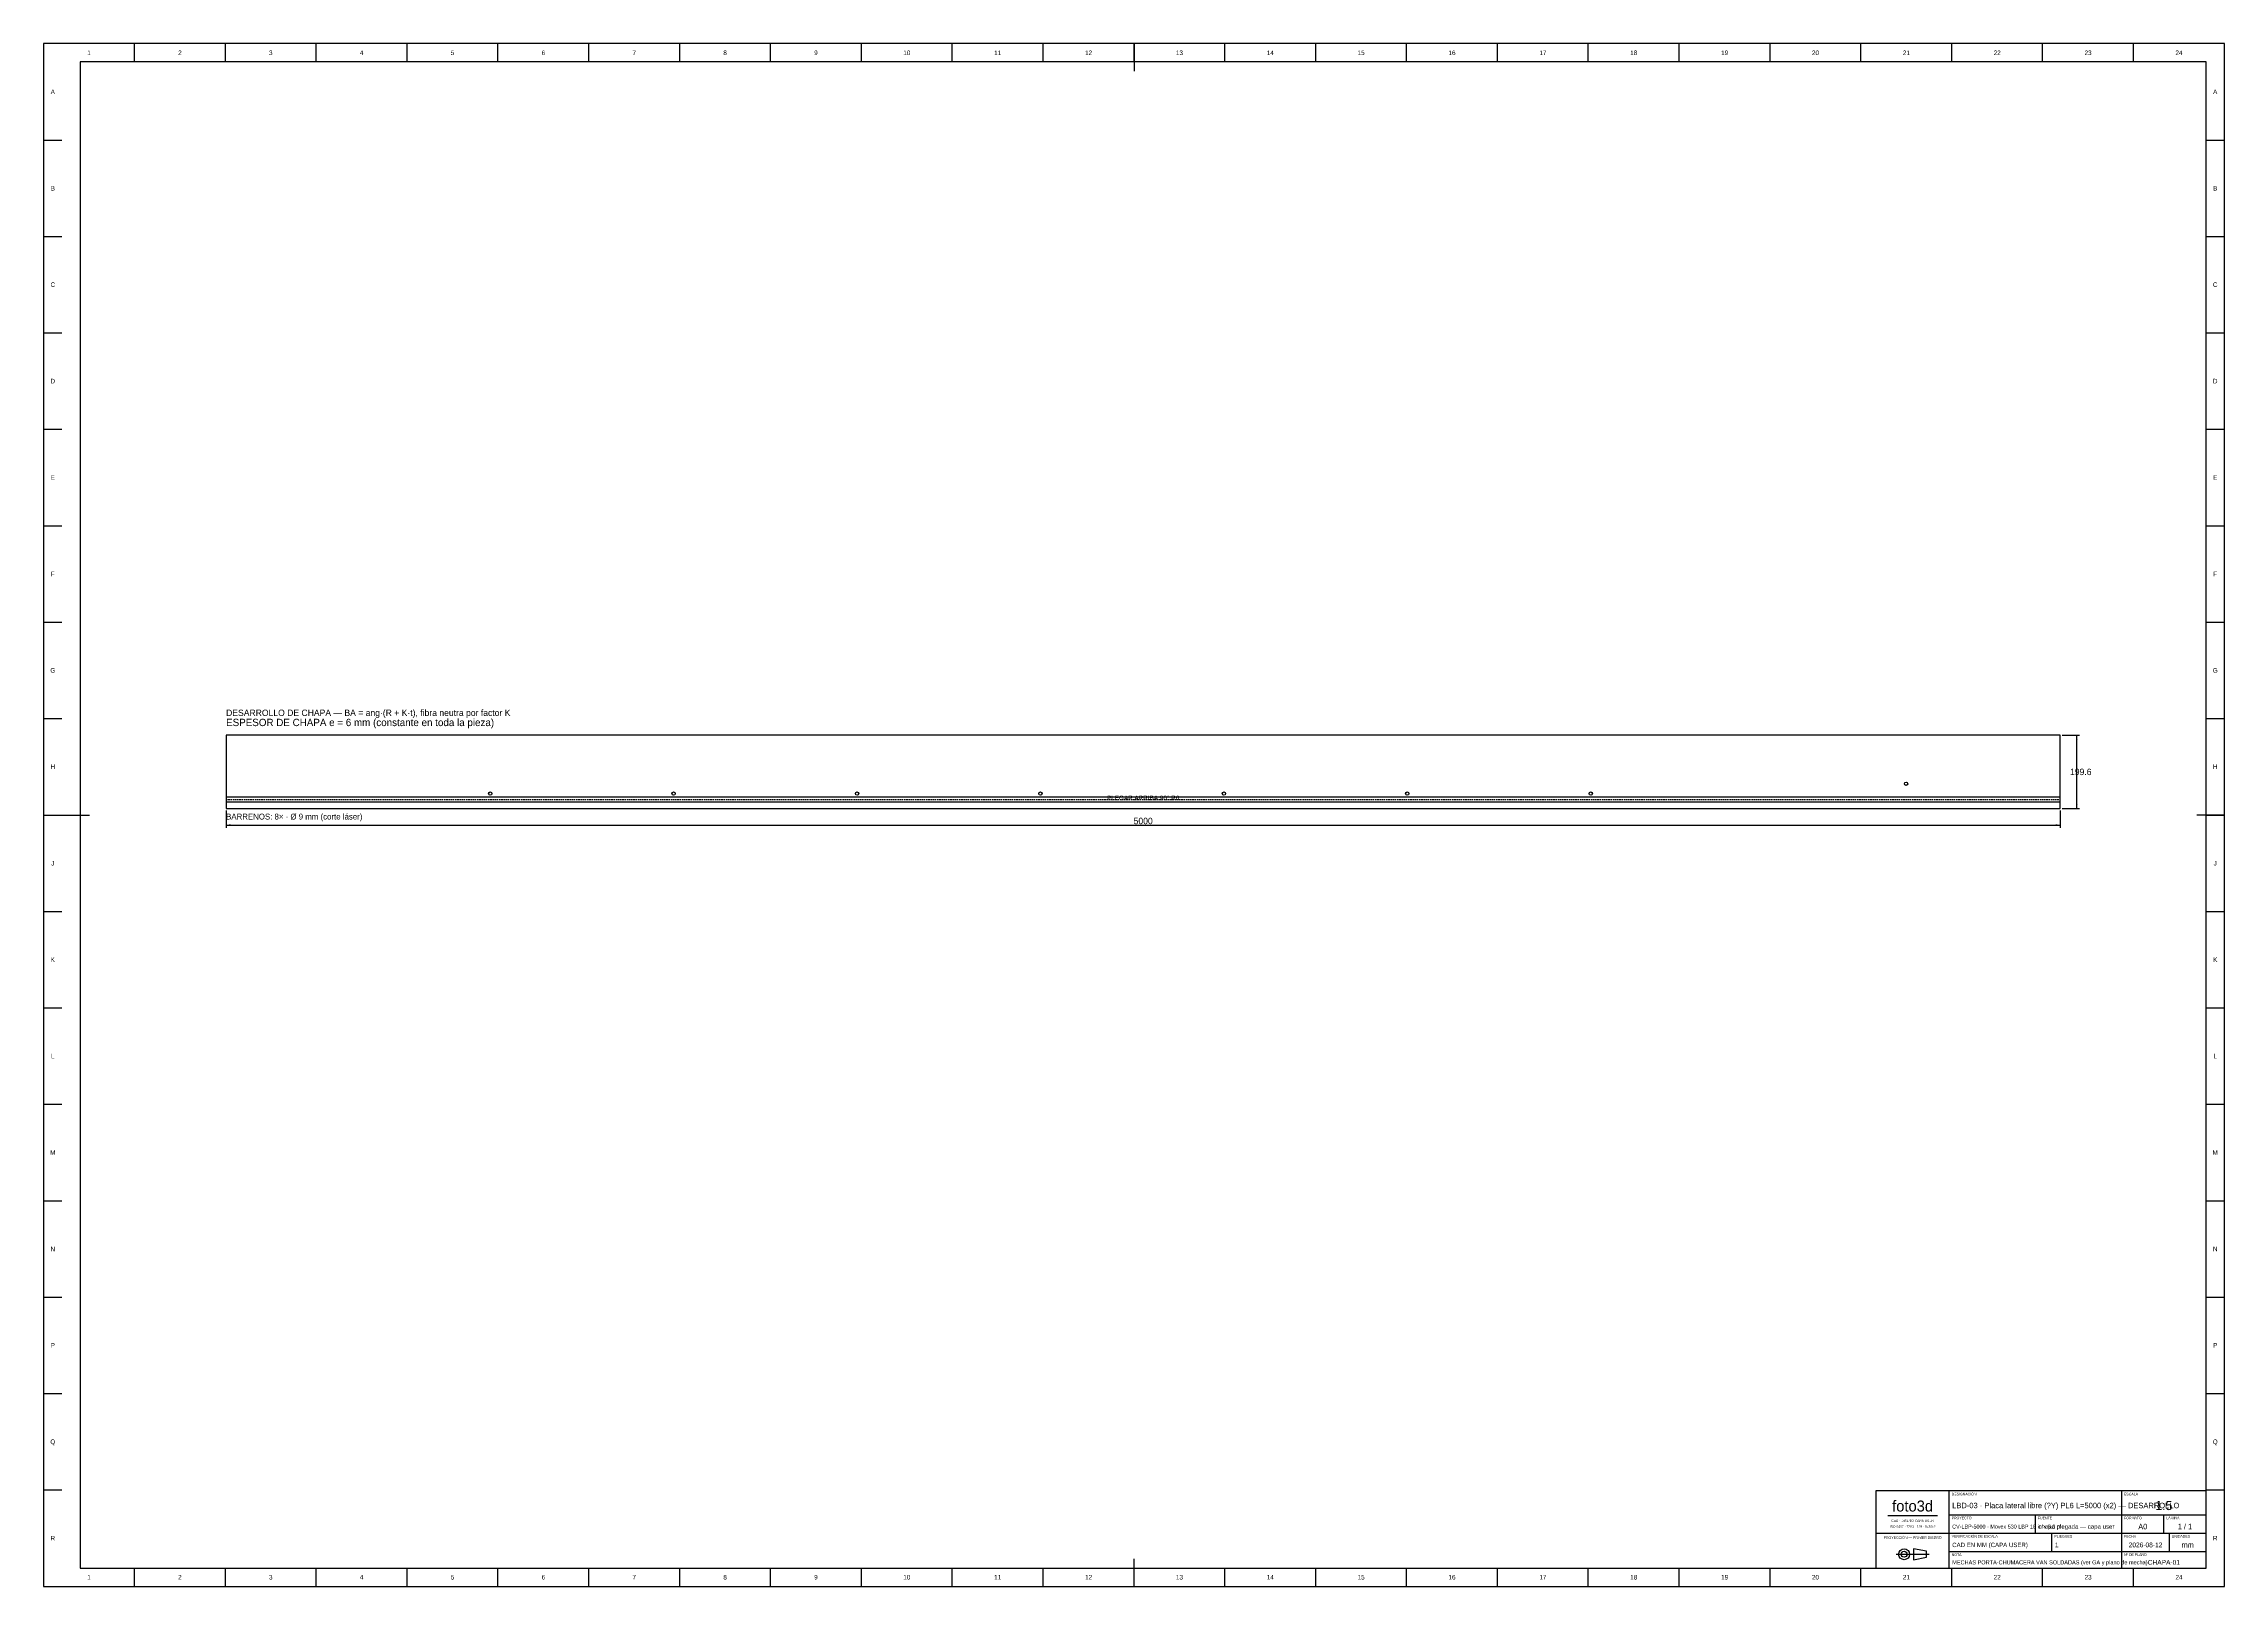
# Model space of a CAD drawing. Extents: x 0 to 5945, y 0 to 4205.
import ezdxf
from ezdxf.enums import TextEntityAlignment as Align

# ---------------------------------------------------------------- set-up
doc = ezdxf.new("R2010")
doc.units = 0
doc.linetypes.add('DASHED', pattern=[6, 4, -2])
for name, color, linetype in [('COTAS', 7, 'CONTINUOUS'), ('FINA', 7, 'CONTINUOUS'), ('NORMA', 7, 'CONTINUOUS'), ('PLIEGUE', 1, 'DASHED'), ('TEXTO', 7, 'CONTINUOUS'), ('VISIBLE', 7, 'CONTINUOUS')]:
    doc.layers.add(name, color=color, linetype=linetype)

msp = doc.modelspace()

# ---------------------------------------------------------------- linework, layer by layer
at = {"layer": 'COTAS'}
for p, q in [((5502.5, 2319.785), (5550, 2319.785)), ((5542.5, 2120.215), (5542.5, 2319.785)), ((497.5, 2115.215), (497.5, 2067.715)), ((5497.5, 2115.215), (5497.5, 2067.715)), ((5502.5, 2120.215), (5550, 2120.215)), ((497.5, 2075.215), (5497.5, 2075.215))]:
    msp.add_line(p, q, dxfattribs=at)
for points in [[(5542.5, 2319.785), (5544.75, 2307.285), (5540.25, 2307.285)], [(5542.5, 2120.215), (5544.75, 2132.715), (5540.25, 2132.715)], [(497.5, 2075.215), (510, 2077.465), (510, 2072.965)], [(5497.5, 2075.215), (5485, 2077.465), (5485, 2072.965)]]:
    msp.add_solid(points, dxfattribs=at)
at = {"layer": 'FINA'}
for p, q in [((5945, 4205), (0, 4205)), ((0, 4205), (0, 0)), ((247.7083, 4155), (247.7083, 4205)), ((495.4167, 4155), (495.4167, 4205)), ((743.125, 4155), (743.125, 4205)), ((990.8333, 4155), (990.8333, 4205)), ((1238.5417, 4155), (1238.5417, 4205)), ((1486.25, 4155), (1486.25, 4205)), ((1733.9583, 4155), (1733.9583, 4205)), ((1981.6667, 4155), (1981.6667, 4205)), ((2229.375, 4155), (2229.375, 4205)), ((2477.0833, 4155), (2477.0833, 4205)), ((2724.7917, 4155), (2724.7917, 4205)), ((2972.5, 4155), (2972.5, 4205)), ((3220.2083, 4155), (3220.2083, 4205)), ((3467.9167, 4155), (3467.9167, 4205)), ((3715.625, 4155), (3715.625, 4205)), ((3963.3333, 4155), (3963.3333, 4205)), ((4211.0417, 4155), (4211.0417, 4205)), ((4458.75, 4155), (4458.75, 4205)), ((4706.4583, 4155), (4706.4583, 4205)), ((4954.1667, 4155), (4954.1667, 4205)), ((5201.875, 4155), (5201.875, 4205)), ((5449.5833, 4155), (5449.5833, 4205)), ((5697.2917, 4155), (5697.2917, 4205)), ((5945, 0), (5945, 4205)), ((0, 3942.1875), (50, 3942.1875)), ((5895, 3942.1875), (5945, 3942.1875)), ((0, 3679.375), (50, 3679.375)), ((5895, 3679.375), (5945, 3679.375)), ((0, 3416.5625), (50, 3416.5625)), ((5895, 3416.5625), (5945, 3416.5625)), ((0, 3153.75), (50, 3153.75)), ((5895, 3153.75), (5945, 3153.75)), ((0, 2890.9375), (50, 2890.9375)), ((5895, 2890.9375), (5945, 2890.9375)), ((0, 2628.125), (50, 2628.125)), ((5895, 2628.125), (5945, 2628.125)), ((0, 2365.3125), (50, 2365.3125)), ((5895, 2365.3125), (5945, 2365.3125)), ((497.5, 2151.785), (5497.5, 2151.785)), ((0, 2102.5), (50, 2102.5)), ((497.5, 2138.215), (5497.5, 2138.215)), ((5895, 2102.5), (5945, 2102.5)), ((0, 1839.6875), (50, 1839.6875)), ((5895, 1839.6875), (5945, 1839.6875)), ((0, 1576.875), (50, 1576.875)), ((5895, 1576.875), (5945, 1576.875)), ((0, 1314.0625), (50, 1314.0625)), ((5895, 1314.0625), (5945, 1314.0625)), ((0, 1051.25), (50, 1051.25)), ((5895, 1051.25), (5945, 1051.25)), ((0, 788.4375), (50, 788.4375)), ((5895, 788.4375), (5945, 788.4375)), ((0, 525.625), (50, 525.625)), ((5895, 525.625), (5945, 525.625)), ((0, 262.8125), (50, 262.8125)), ((5895, 262.8125), (5945, 262.8125)), ((5027.5, 193), (5162.5, 193)), ((5195, 195), (5665, 195)), ((5430, 145), (5430, 195)), ((5665, 195), (5895, 195)), ((5780, 145), (5780, 195)), ((4995, 145), (5195, 145)), ((5195, 145), (5665, 145)), ((5475, 95), (5475, 145)), ((5665, 145), (5895, 145)), ((5795, 95), (5795, 145)), ((5050.15, 87.5), (5139.85, 87.5)), ((5195, 95), (5665, 95)), ((5665, 95), (5895, 95)), ((0, 0), (5945, 0)), ((247.7083, 0), (247.7083, 50)), ((495.4167, 0), (495.4167, 50)), ((743.125, 0), (743.125, 50)), ((990.8333, 0), (990.8333, 50)), ((1238.5417, 0), (1238.5417, 50)), ((1486.25, 0), (1486.25, 50)), ((1733.9583, 0), (1733.9583, 50)), ((1981.6667, 0), (1981.6667, 50)), ((2229.375, 0), (2229.375, 50)), ((2477.0833, 0), (2477.0833, 50)), ((2724.7917, 0), (2724.7917, 50)), ((2972.5, 0), (2972.5, 50)), ((3220.2083, 0), (3220.2083, 50)), ((3467.9167, 0), (3467.9167, 50)), ((3715.625, 0), (3715.625, 50)), ((3963.3333, 0), (3963.3333, 50)), ((4211.0417, 0), (4211.0417, 50)), ((4458.75, 0), (4458.75, 50)), ((4706.4583, 0), (4706.4583, 50)), ((4954.1667, 0), (4954.1667, 50)), ((5201.875, 0), (5201.875, 50)), ((5449.5833, 0), (5449.5833, 50)), ((5697.2917, 0), (5697.2917, 50))]:
    msp.add_line(p, q, dxfattribs=at)
at = {"layer": 'NORMA'}
for p, q in [((2972.5, 4205), (2972.5, 4130)), ((5895, 4155), (100, 4155)), ((100, 4155), (100, 50)), ((5895, 50), (5895, 4155)), ((0, 2102.5), (125, 2102.5)), ((5945, 2102.5), (5870, 2102.5)), ((5895, 260), (4995, 260)), ((4995, 260), (4995, 50)), ((5195, 50), (5195, 260)), ((5665, 50), (5665, 260)), ((5895, 50), (5895, 260)), ((2972.5, 0), (2972.5, 75)), ((100, 50), (5895, 50)), ((4995, 50), (5895, 50))]:
    msp.add_line(p, q, dxfattribs=at)
at = {"layer": 'PLIEGUE'}
msp.add_line((497.5, 2145.005), (5497.5, 2145.005), dxfattribs=at)
at = {"layer": 'TEXTO'}
for p, q in [((5132.95, 95.55), (5097.3, 102.45)), ((5097.3, 102.45), (5097.3, 72.55)), ((5097.3, 72.55), (5132.95, 79.45)), ((5132.95, 79.45), (5132.95, 95.55))]:
    msp.add_line(p, q, dxfattribs=at)
for radius in [14.95, 8.05]:
    msp.add_circle((5072, 87.5), radius, dxfattribs=at)
at = {"layer": 'VISIBLE'}
for p, q in [((5497.5, 2319.785), (497.5, 2319.785)), ((497.5, 2319.785), (497.5, 2120.215)), ((5497.5, 2120.215), (5497.5, 2319.785)), ((497.5, 2120.215), (5497.5, 2120.215)), ((497.5, 2120.215), (497.5, 2120.215))]:
    msp.add_line(p, q, dxfattribs=at)
for centre in [(1217.5, 2161.035), (1717.5, 2161.035), (2217.5, 2161.035), (2717.5, 2161.035), (3217.5, 2161.035), (3717.5, 2161.035), (4217.5, 2161.035), (5077.5, 2187.785)]:
    msp.add_circle(centre, 4.5, dxfattribs=at)

# ---------------------------------------------------------------- texts
at = {"layer": 'COTAS'}
for s, p in [('199.6', (5553.5, 2220)), ('5000', (2997.5, 2086.215))]:
    msp.add_text(s, height=17.5, dxfattribs=at).set_placement(p, align=Align.MIDDLE_CENTER)
at = {"layer": 'TEXTO'}
for s, height, p in [('1', 12.5, (123.8542, 4180)), ('2', 12.5, (371.5625, 4180)), ('3', 12.5, (619.2708, 4180)), ('4', 12.5, (866.9792, 4180)), ('5', 12.5, (1114.6875, 4180)), ('6', 12.5, (1362.3958, 4180)), ('7', 12.5, (1610.1042, 4180)), ('8', 12.5, (1857.8125, 4180)), ('9', 12.5, (2105.5208, 4180)), ('10', 12.5, (2353.2292, 4180)), ('11', 12.5, (2600.9375, 4180)), ('12', 12.5, (2848.6458, 4180)), ('13', 12.5, (3096.3542, 4180)), ('14', 12.5, (3344.0625, 4180)), ('15', 12.5, (3591.7708, 4180)), ('16', 12.5, (3839.4792, 4180)), ('17', 12.5, (4087.1875, 4180)), ('18', 12.5, (4334.8958, 4180)), ('19', 12.5, (4582.6042, 4180)), ('20', 12.5, (4830.3125, 4180)), ('21', 12.5, (5078.0208, 4180)), ('22', 12.5, (5325.7292, 4180)), ('23', 12.5, (5573.4375, 4180)), ('24', 12.5, (5821.1458, 4180)), ('A', 12.5, (25, 4073.5938)), ('A', 12.5, (5920, 4073.5938)), ('B', 12.5, (25, 3810.7813)), ('B', 12.5, (5920, 3810.7813)), ('C', 12.5, (25, 3547.9688)), ('C', 12.5, (5920, 3547.9688)), ('D', 12.5, (25, 3285.1563)), ('D', 12.5, (5920, 3285.1563)), ('E', 12.5, (25, 3022.3438)), ('E', 12.5, (5920, 3022.3438)), ('F', 12.5, (25, 2759.5313)), ('F', 12.5, (5920, 2759.5313)), ('G', 12.5, (25, 2496.7188)), ('G', 12.5, (5920, 2496.7188)), ('H', 12.5, (25, 2233.9063)), ('H', 12.5, (5920, 2233.9063)), ('PLEGAR ARRIBA 90° R6', 12.5, (2997.5, 2149.005)), ('J', 12.5, (25, 1971.0938)), ('J', 12.5, (5920, 1971.0938)), ('K', 12.5, (25, 1708.2813)), ('K', 12.5, (5920, 1708.2813)), ('L', 12.5, (25, 1445.4688)), ('L', 12.5, (5920, 1445.4688)), ('M', 12.5, (25, 1182.6563)), ('M', 12.5, (5920, 1182.6563)), ('N', 12.5, (25, 919.8438)), ('N', 12.5, (5920, 919.8438)), ('P', 12.5, (25, 657.0313)), ('P', 12.5, (5920, 657.0313)), ('Q', 12.5, (25, 394.2188)), ('Q', 12.5, (5920, 394.2188)), ('CAD · DISEÑO CAPA USER', 6.5, (5095, 179)), ('foto3d', 30, (5095, 219)), ('1:5', 25, (5780, 220.5)), ('R', 12.5, (25, 131.4063)), ('PROYECCIÓN — PRIMER DIEDRO', 7, (5095, 133)), ('ISO 5457 · 7200 · 129 · 5456-2', 6.5, (5095, 163)), ('2026-08-12', 13, (5730, 113)), ('A0', 15, (5722.5, 163)), ('1 / 1', 15, (5837.5, 163)), ('R', 12.5, (5920, 131.4063)), ('CHAPA-01', 13, (5780, 65.5)), ('mm', 15, (5845, 113)), ('1', 12.5, (123.8542, 25)), ('2', 12.5, (371.5625, 25)), ('3', 12.5, (619.2708, 25)), ('4', 12.5, (866.9792, 25)), ('5', 12.5, (1114.6875, 25)), ('6', 12.5, (1362.3958, 25)), ('7', 12.5, (1610.1042, 25)), ('8', 12.5, (1857.8125, 25)), ('9', 12.5, (2105.5208, 25)), ('10', 12.5, (2353.2292, 25)), ('11', 12.5, (2600.9375, 25)), ('12', 12.5, (2848.6458, 25)), ('13', 12.5, (3096.3542, 25)), ('14', 12.5, (3344.0625, 25)), ('15', 12.5, (3591.7708, 25)), ('16', 12.5, (3839.4792, 25)), ('17', 12.5, (4087.1875, 25)), ('18', 12.5, (4334.8958, 25)), ('19', 12.5, (4582.6042, 25)), ('20', 12.5, (4830.3125, 25)), ('21', 12.5, (5078.0208, 25)), ('22', 12.5, (5325.7292, 25)), ('23', 12.5, (5573.4375, 25)), ('24', 12.5, (5821.1458, 25))]:
    msp.add_text(s, height=height, dxfattribs=at).set_placement(p, align=Align.MIDDLE_CENTER)
for s, height, p in [('DESARROLLO DE CHAPA — BA = ang·(R + K·t), fibra neutra por factor K', 17.5, (497.5, 2372.285)), ('ESPESOR DE CHAPA e = 6 mm (constante en toda la pieza)', 20, (497.5, 2344.785)), ('BARRENOS: 8× · Ø 9 mm (corte láser)', 16, (497.5, 2090.215)), ('DESIGNACIÓN', 7, (5201.5, 248)), ('ESCALA', 7, (5671.5, 248)), ('PROYECTO', 7, (5201.5, 183)), ('FUENTE', 7, (5436.5, 183)), ('FORMATO', 7, (5671.5, 183)), ('LÁMINA', 7, (5786.5, 183)), ('VERIFICACIÓN DE ESCALA', 7, (5201.5, 133)), ('PLIEGUES', 7, (5481.5, 133)), ('FECHA', 7, (5671.5, 133)), ('UNIDADES', 7, (5801.5, 133)), ('NOTA', 7, (5201.5, 83)), ('Nº DE PLANO', 7, (5671.5, 83))]:
    msp.add_text(s, height=height, dxfattribs=at).set_placement(p)
for s, height, p in [('LBD-03 · Placa lateral libre (?Y) PL6 L=5000 (x2) — DESARROLLO', 14.8453, (5203, 220.5)), ('CV-LBP-5000 · Movex 530 LBP 18 in × 5.0 m', 10.6647, (5203, 163)), ('CAD EN MM (CAPA USER)', 12, (5203, 113)), ('chapa plegada — capa user', 12, (5438, 163)), ('1', 13, (5483, 113)), ('MECHAS PORTA-CHUMACERA VAN SOLDADAS (ver GA y plano de mecha)', 11, (5203, 65.5))]:
    msp.add_text(s, height=height, dxfattribs=at).set_placement(p, align=Align.MIDDLE_LEFT)

doc.saveas('drawing.dxf')
